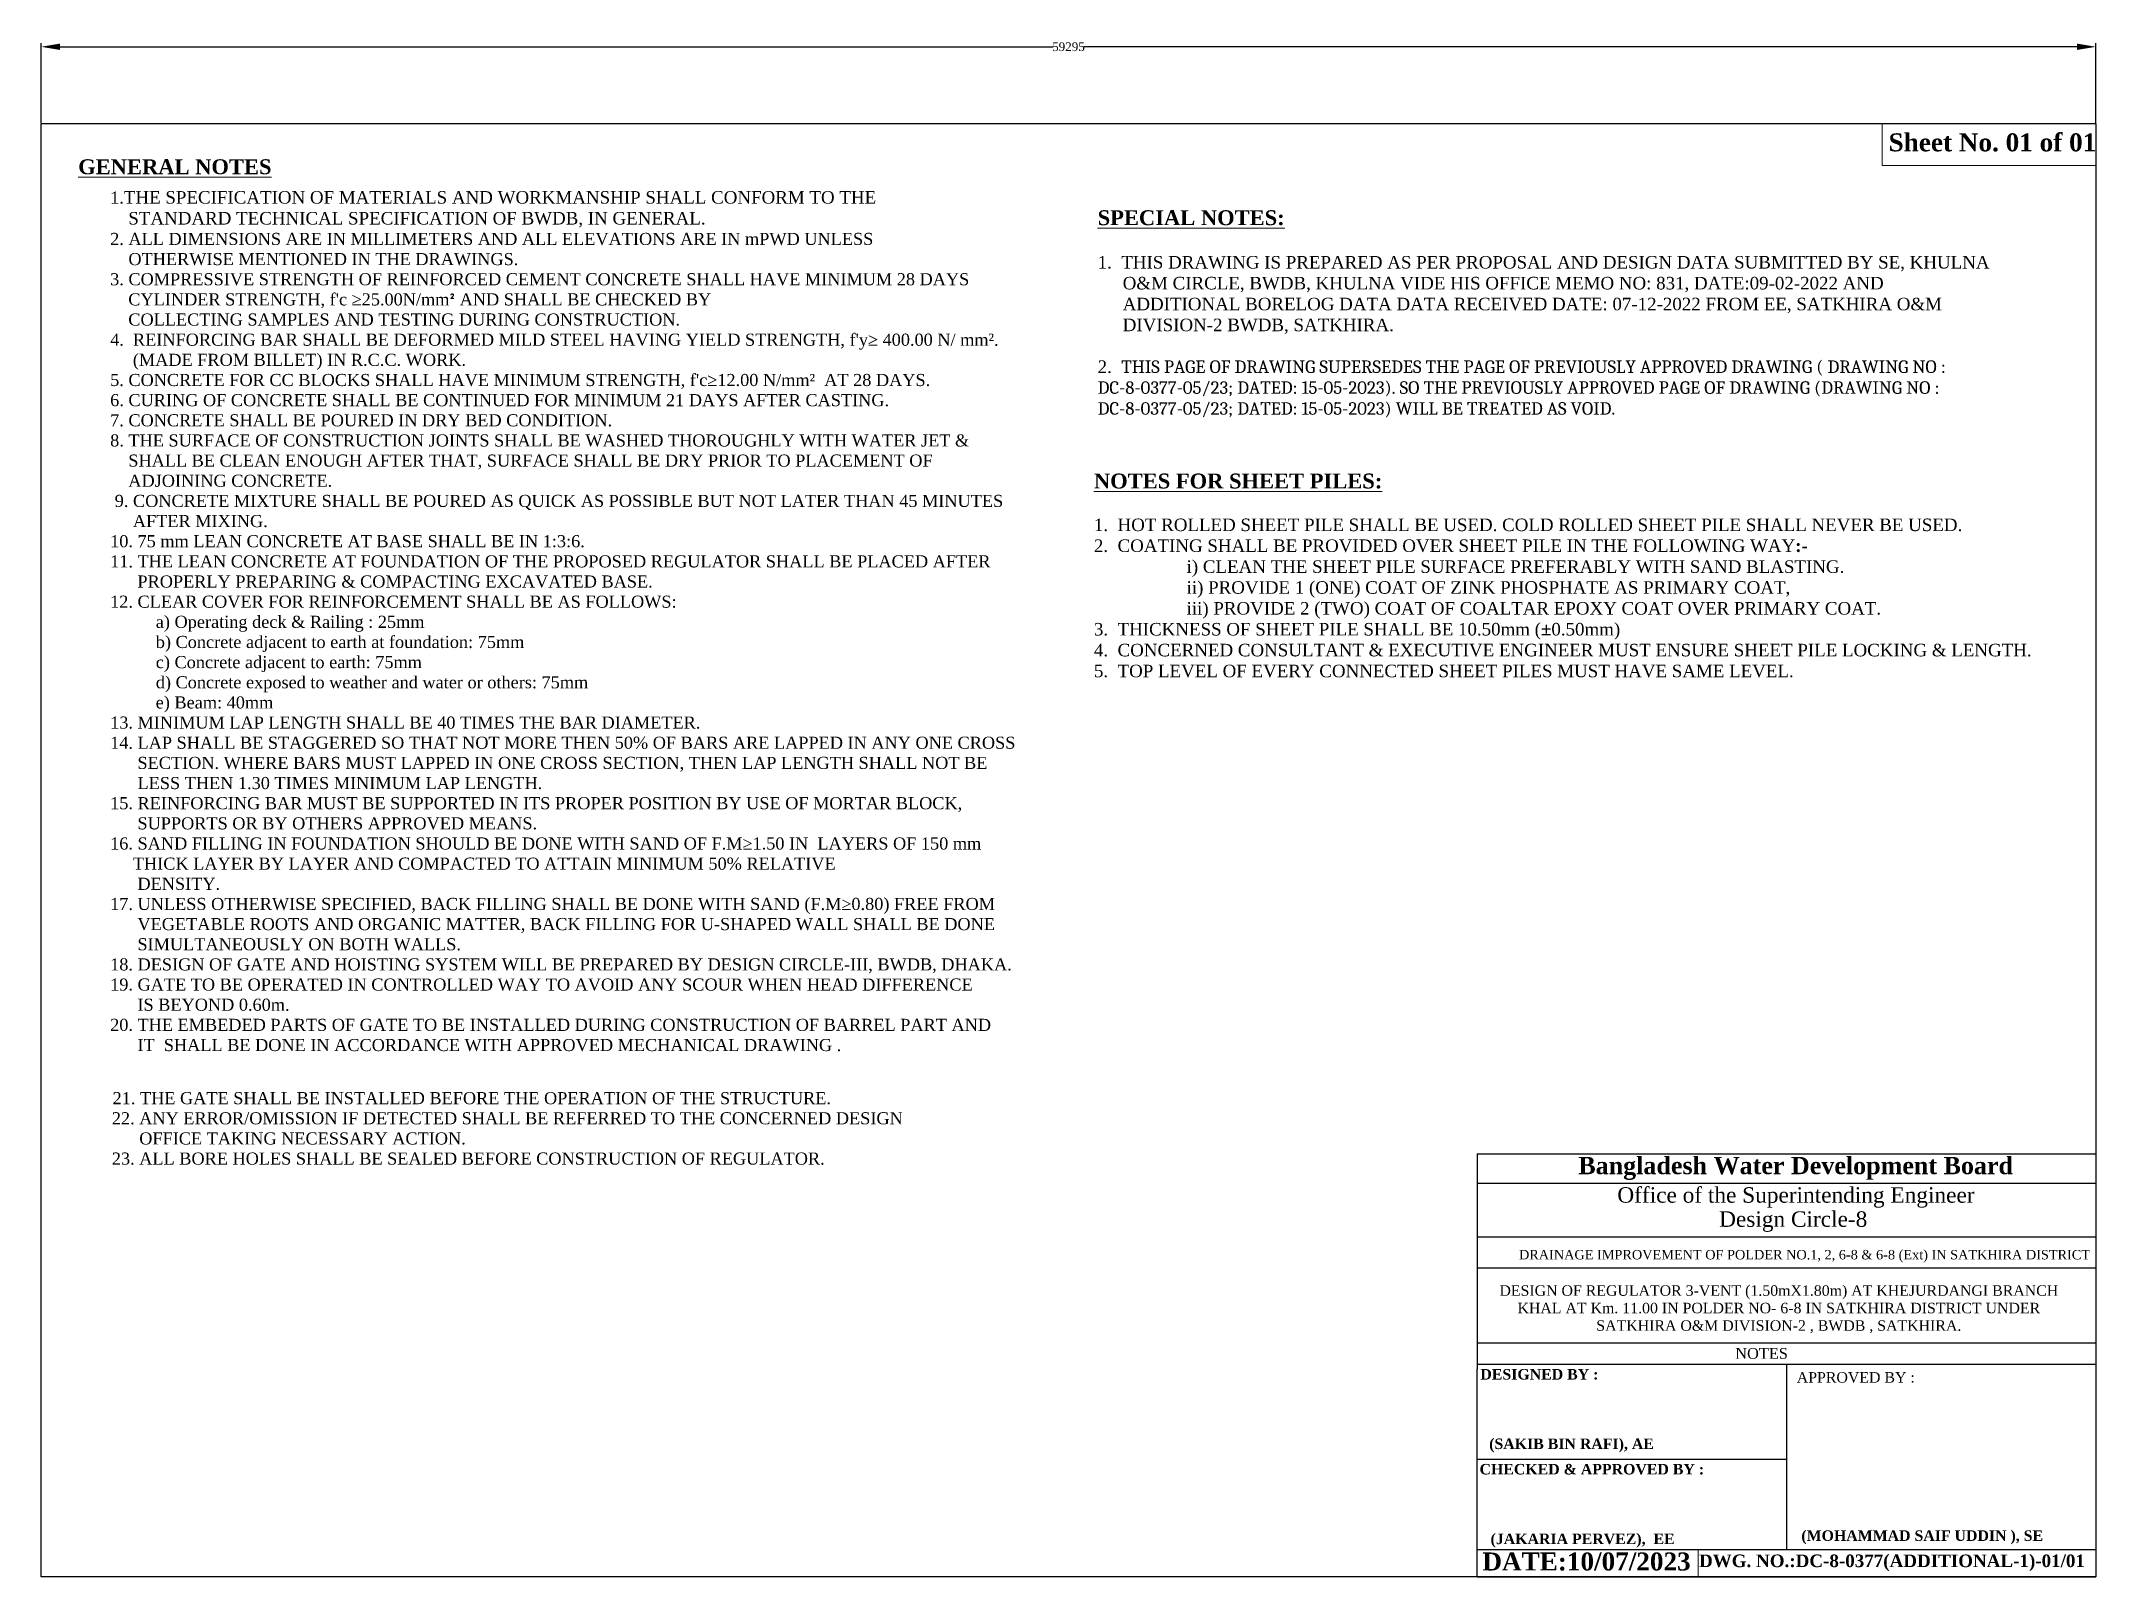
# Model space of a CAD drawing. Extents: x -119161 to 3778985, y -718511 to -30958.
# Drawn here: x 2720800 to 2780095, y -710186 to -665876 of the extents above; entities that cross this region are included whole.
import ezdxf

# ---------------------------------------------------------------- set-up
doc = ezdxf.new("R2010")
doc.units = 0
doc.header["$MEASUREMENT"] = 0
doc.layers.get('0').update_dxf_attribs({"linetype": 'CONTINUOUS'})
doc.layers.get('DEFPOINTS').update_dxf_attribs({"linetype": 'CONTINUOUS'})
doc.layers.add('Left Bank Profile', color=7, linetype='CONTINUOUS', lineweight=25)
doc.layers.add('LINE', color=7, linetype='CONTINUOUS')
doc.styles.add('Arial-200', font='arial.ttf')
doc.styles.add('Arial-25', font='arial.ttf')
doc.styles.get("Standard").update_dxf_attribs({"font": 'times.ttf', "height": 250})
doc.dimstyles.new('3', dxfattribs={"dimtxt": 225, "dimasz": 350, "dimexe": 100, "dimexo": 25, "dimgap": 9, "dimtad": 0, "dimdec": 0, "dimzin": 0, "dimdsep": 46, "dimtxsty": 'Standard', "dimcen": 0, "dimclrt": 256, "dimadec": 0, "dimazin": 0, "dimtfac": 1, "dimtdec": 0, "dimtofl": 0, "dimtmove": 2, "dimatfit": 3, "dimfxl": 1, "dimtolj": 1, "dimtzin": 0, "dimarcsym": 0})

msp = doc.modelspace()

# ---------------------------------------------------------------- texts
at = {"color": 0, "linetype": 'ByBlock', "lineweight": -2, "insert": (2769688.2, -703898.6), "char_height": 311.978, "width": 16819.965, "attachment_point": 7, "style": 'Arial-200'}
msp.add_mtext('{\\fTimes New Roman|b0|i0|c0|p18;\\C7;NOTES}', dxfattribs=at)
at = {"layer": 'LINE', "color": 7, "lineweight": 9}
msp.add_text('APPROVED BY :', height=302.878, dxfattribs=at).set_placement((2771463, -704580.4))
for s, insert, char_height, width, attachment_point in [('{\\fTimes New Roman|b1|i0|c0|p18;Sheet No. 01 of 01}', (2774112.3, -668537), 519.497, 18660.15, 1), ('{\\fTimes New Roman|b1|i0|c0|p18;Bangladesh Water Development Board}', (2765157.8, -698069), 497.518, 17870.688, 1), ('{\\fTimes New Roman|b0|i0|c0|p18;Office of the Superintending Engineer}', (2766285.4, -698943.9), 445.231, 15992.551, 1), ('{\\fTimes New Roman|b0|i0|c0|p18;Design Circle-8}', (2769222.3, -699640.1), 445.231, 15992.551, 1), ('{\\fTimes New Roman Greek|b0|i0|c0|p18;\\C256;DRAINAGE IMPROVEMENT OF POLDER NO.1, 2, 6-8 & 6-8 (Ext) IN SATKHIRA DISTRICT }', (2771686.3, -701114.1), 272.5904, 16910.059, 8), ('{\\fTimes New Roman Greek|b0|i0|c0|p18;\\C256;DESIGN OF REGULATOR 3-VENT (1.50mX1.80m) AT KHEJURDANGI BRANCH KHAL AT Km. 11.00 IN POLDER NO- 6-8 IN SATKHIRA DISTRICT UNDER SATKHIRA O&M DIVISION-2 , BWDB , SATKHIRA.}', (2770944.8, -703156.5), 302.8782, 16855.78, 8)]:
    msp.add_mtext(s, dxfattribs=dict(at, insert=insert, char_height=char_height, width=width, attachment_point=attachment_point))
at = {"layer": 'LINE', "color": 7, "lineweight": 9, "char_height": 361.4625, "attachment_point": 1, "style": 'Arial-25'}
for s, insert, width in [("{\\fTimes New Roman|b1|i0|c0|p18;\\H1.19x;\\L\\C0;GENERAL NOTES\\H1.258x; \\P\\fTimes New Roman|b0|i0|c0|p18;\\H0.2222x;  \\P\\H2.9x;\\l\\C7;       1.\\A1;\\H1.037x;THE SPECIFICATION OF MATERIALS AND WORKMANSHIP SHALL CONFORM TO THE\\P^ISTANDARD TECHNICAL SPECIFICATION OF BWDB, IN GENERAL.\\A0;\\H0.9646x;\\P       2. ALL DIMENSIONS ARE IN MILLIMETERS AND ALL ELEVATIONS ARE IN mPWD UNLESS \\P           OTHERWISE MENTIONED IN THE DRAWINGS.\\P\\C0;       3. COMPRESSIVE STRENGTH OF REINFORCED CEMENT CONCRETE SHALL HAVE MINIMUM 28 DAYS \\P^ICYLINDER STRENGTH, f'c ≥25.00N/mm\\fISOCPEUR|b0|i0|c0|p34;²\\fTimes New Roman|b0|i0|c0|p18; AND SHALL BE CHECKED BY \\P^ICOLLECTING SAMPLES AND TESTING DURING CONSTRUCTION. \\P       4.  REINFORCING BAR SHALL BE DEFORMED MILD STEEL HAVING YIELD STRENGTH, f'y≥ 400.00 N/ mm². \\P^I (MADE FROM BILLET) IN R.C.C. WORK.\\P       5. CONCRETE FOR CC BLOCKS SHALL HAVE MINIMUM STRENGTH, f'c≥12.00 N/mm²  AT 28 DAYS.\\P       6. CURING OF CONCRETE SHALL BE CONTINUED FOR MINIMUM 21 DAYS AFTER CASTING.\\P       7. CONCRETE SHALL BE POURED IN DRY BED CONDITION.\\P       8. THE SURFACE OF CONSTRUCTION JOINTS SHALL BE WASHED THOROUGHLY WITH WATER JET & \\P^ISHALL BE CLEAN ENOUGH AFTER THAT, SURFACE SHALL BE DRY PRIOR TO PLACEMENT OF \\P^IADJOINING CONCRETE.\\P        9. CONCRETE MIXTURE SHALL BE POURED AS QUICK AS POSSIBLE BUT NOT LATER THAN 45 MINUTES \\P^I AFTER MIXING.\\P       10. 75 mm LEAN CONCRETE AT BASE SHALL BE IN 1:3:6.\\P       11. THE LEAN CONCRETE AT FOUNDATION OF THE PROPOSED REGULATOR SHALL BE PLACED AFTER \\P^I  PROPERLY PREPARING & COMPACTING EXCAVATED BASE.\\P       12. CLEAR COVER FOR REINFORCEMENT SHALL BE AS FOLLOWS:\\P\\pt5050;                 a) Operating deck & Railing : 25mm\\P                 b) Concrete adjacent to earth at foundation: 75mm\\P                 c) Concrete adjacent to earth: 75mm \\P                 d) Concrete exposed to weather and water or others: 75mm\\P\\ptz;^I      e) Beam: 40mm\\P       13. MINIMUM LAP LENGTH SHALL BE 40 TIMES THE BAR DIAMETER.\\P       14. LAP SHALL BE STAGGERED SO THAT NOT MORE THEN 50% OF BARS ARE LAPPED IN ANY ONE CROSS\\P^I  SECTION. WHERE BARS MUST LAPPED IN ONE CROSS SECTION, THEN LAP LENGTH SHALL NOT BE\\P             LESS THEN 1.30 TIMES MINIMUM LAP LENGTH.\\P       15. REINFORCING BAR MUST BE SUPPORTED IN ITS PROPER POSITION BY USE OF MORTAR BLOCK,\\P^I  SUPPORTS OR BY OTHERS APPROVED MEANS.\\P       16. SAND FILLING IN FOUNDATION SHOULD BE DONE WITH SAND OF F.M≥1.50 IN  LAYERS OF 150 mm \\P^I THICK LAYER BY LAYER AND COMPACTED TO ATTAIN MINIMUM 50% RELATIVE \\P^I  DENSITY.\\P       17. UNLESS OTHERWISE SPECIFIED, BACK FILLING SHALL BE DONE WITH SAND (F.M≥0.80) FREE FROM\\P^I  VEGETABLE ROOTS AND ORGANIC MATTER, BACK FILLING FOR U-SHAPED WALL SHALL BE DONE \\P   ^I  SIMULTANEOUSLY ON BOTH WALLS.\\P       18. DESIGN OF GATE AND HOISTING SYSTEM WILL BE PREPARED BY DESIGN CIRCLE-III, BWDB, DHAKA.\\P       19. GATE TO BE OPERATED IN CONTROLLED WAY TO AVOID ANY SCOUR WHEN HEAD DIFFERENCE\\P^I  IS BEYOND 0.60m. \\P       20. THE EMBEDED PARTS OF GATE TO BE INSTALLED DURING CONSTRUCTION OF BARREL PART AND \\P      ^I  IT  SHALL BE DONE IN ACCORDANCE WITH APPROVED MECHANICAL DRAWING .\\P\\P^I\\P\\C7;\\P\\fArial|b0|i0|c0|p34;\\C0; }", (2721870.7, -669285.7), 26638.523), ('\\A1;{\\fTimes New Roman|b1|i0|c0|p18;\\H1.19x;\\LSPECIAL NOTES:\\H0.8403x;\\l^J}\\P\\pi-723,l723,t361.4,723;{\\fTimes New Roman|b0|i0|c0|p18;1.  \\C1;THIS DRAWING IS PREPARED AS PER PROPOSAL AND DESIGN DATA SUBMITTED BY SE, KHULNA O&M CIRCLE, BWDB, KHULNA VIDE HIS OFFICE MEMO NO: 831, DATE:09-02-2022 AND ADDITIONAL BORELOG DATA DATA RECEIVED DATE: 07-12-2022 FROM EE, SATKHIRA O&M DIVISION-2 BWDB, SATKHIRA.\\P\\pi0,l0,tz;\\C7;\\P2.  \\A0;\\fCambria|b0|i0|c0|p18;\\C256;THIS PAGE OF DRAWING SUPERSEDES THE PAGE OF PREVIOUSLY APPROVED DRAWING ( DRAWING NO :       DC-8-0377-05/23; DATED: 15-05-2023). SO THE PREVIOUSLY APPROVED PAGE OF DRAWING (DRAWING NO : DC-8-0377-05/23; DATED: 15-05-2023) WILL BE TREATED AS VOID.}', (2751288.4, -670756.2), 25933.011), ('{\\fTimes New Roman|b1|i0|c0|p18;\\H1.19x;\\L\\C0;NOTES FOR SHEET PILES: \\fTimes New Roman|b0|i0|c0|p18;\\P\\H0.2796x; \\H2.9x;\\l\\P\\H1.036x;1.  HOT ROLLED SHEET PILE SHALL BE USED. COLD ROLLED SHEET PILE SHALL NEVER BE USED.\\P2.  COATING SHALL BE PROVIDED OVER SHEET PILE IN THE FOLLOWING WAY\\fTimes New Roman|b1|i0|c0|p18;:\\fTimes New Roman|b0|i0|c0|p18;-\\P^I         i) CLEAN THE SHEET PILE SURFACE PREFERABLY WITH SAND BLASTING.\\P^I         ii) PROVIDE 1 (ONE) COAT OF ZINK PHOSPHATE AS PRIMARY COAT,\\P^I         iii) PROVIDE 2 (TWO) COAT OF COALTAR EPOXY COAT OVER PRIMARY COAT. \\P3.  THICKNESS OF SHEET PILE SHALL BE 10.50mm (\\fTimes New Roman|b1|i0|c0|p18;\\C7;±\\fTimes New Roman|b0|i0|c0|p18;\\C0;0.50mm) \\P4.  CONCERNED CONSULTANT & EXECUTIVE ENGINEER MUST ENSURE SHEET PILE LOCKING & LENGTH.\\P5.  TOP LEVEL OF EVERY CONNECTED SHEET PILES MUST HAVE SAME LEVEL.\\P\\H0.9649x;\\P^I\\P\\C7;\\P\\fArial|b0|i0|c0|p34;\\C0; }', (2751181.1, -678353), 26638.523), ('{\\H0.9647x;\\C0;\\P\\P      \\fTimes New Roman|b0|i0|c0|p18;21. THE GATE SHALL BE INSTALLED BEFORE THE OPERATION OF THE STRUCTURE.\\P      22. ANY ERROR/OMISSION IF DETECTED SHALL BE REFERRED TO THE CONCERNED DESIGN \\P            OFFICE TAKING NECESSARY ACTION.  \\P      23. ALL BORE HOLES SHALL BE SEALED BEFORE CONSTRUCTION OF REGULATOR.\\fArial|b0|i0|c0|p34;\\P      \\P^I\\P\\C7;\\P\\C0; }', (2722051.6, -695035.9), 26638.523)]:
    msp.add_mtext(s, dxfattribs=dict(at, insert=insert, width=width))
at = {"layer": 'LINE', "color": 7, "lineweight": 9, "attachment_point": 1}
for s, insert, char_height in [('{\\fTimes New Roman|b1|i0|c0|p18;DESIGNED BY :}', (2762332.8, -704189.5), 302.878), ('{\\fTimes New Roman|b1|i0|c0|p18;\\C0;(SAKIB BIN RAFI), AE}', (2762586.7, -706194), 302.878), ('{\\fTimes New Roman|b1|i0|c0|p18;CHECKED & APPROVED BY :}', (2762307.9, -706926.7), 302.878), ('{\\fTimes New Roman|b1|i0|c0|p18;\\C0;(JAKARIA PERVEZ),  EE  }', (2762626.5, -708937), 302.878), ('{\\fTimes New Roman|b1|i0|c0|p18;\\C0;(MOHAMMAD SAIF UDDIN ), SE}', (2771595, -708843.3), 302.878), ('{\\fTimes New Roman|b1|i0|c0|p18;DATE:10/07/2023}', (2762390.5, -709481.7), 518.96), (' {\\fTimes New Roman|b1|i0|c0|p18;\\H0.6997x;DWG. NO.:DC-8-0377(ADDITIONAL-1)-01/01}', (2768446.1, -709540.5), 518.96)]:
    msp.add_mtext(s, dxfattribs=dict(at, insert=insert, char_height=char_height))

# ---------------------------------------------------------------- blocks, each defined once
blk = doc.blocks.new('*D293')
at = {"layer": 'DEFPOINTS', "color": 0, "lineweight": -2}
for p in [(2720800, -666040), (2720800, -668256), (2780095, -668256)]:
    blk.add_point(p, dxfattribs=at)
at = {"layer": 'LINE', "color": 0, "lineweight": -2}
for p, q in [((2720800, -668231), (2720800, -665940)), ((2721350, -666040), (2750007, -666040)), ((2779545, -666040), (2750888, -666040)), ((2780095, -668231), (2780095, -665940))]:
    blk.add_line(p, q, dxfattribs=at)
for points in [[(2721350, -665948), (2721350, -666132), (2720800, -666040)], [(2779545, -665948), (2779545, -666132), (2780095, -666040)]]:
    blk.add_solid(points, dxfattribs=at)
at = {"layer": 'LINE', "insert": (2750447, -666040), "char_height": 250, "attachment_point": 5}
blk.add_mtext('\\A1;59295', dxfattribs=at)

# ---------------------------------------------------------------- dimensions: what is measured, and where the dimension line sits
at = {"layer": 'LINE'}
dim = msp.add_linear_dim(base=(2720799.9, -666040), p1=(2780095, -668255.7), p2=(2720799.9, -668255.7), angle=180, dimstyle='3', override={"dimtxt": 450, "dimasz": 550, "dimgap": 0, "dimclrd": 0, "dimclre": 0}, dxfattribs=at)
dim.commit()
dim.dimension.update_dxf_attribs({"geometry": '*D293', "text_midpoint": (2750447.4, -666040)})

# ---------------------------------------------------------------- linework, layer by layer
at = {"layer": 'Left Bank Profile'}
msp.add_lwpolyline([(2762237.1, -710185.8), (2780095, -710185.8)], dxfattribs=at)
msp.add_lwpolyline([(2762237.1, -710185.8), (2780095, -710185.8)], dxfattribs=at)
at = {"layer": 'LINE'}
for p, q in [((2762237.1, -697980.7), (2780095, -697980.7)), ((2762237.1, -697980.7), (2762237.1, -704192.9)), ((2762237.1, -698827.4), (2780095, -698827.4)), ((2762237.1, -700373.8), (2780095, -700373.8)), ((2762237.1, -701270.6), (2780095, -701270.6)), ((2762237.1, -703437.5), (2780095, -703437.5)), ((2762237.1, -704050.9), (2780095, -704050.9)), ((2762237.1, -710185.8), (2762237.1, -704192.9)), ((2771166, -704050.9), (2771166, -709393.3)), ((2762237.1, -706786.2), (2771166, -706786.2)), ((2762237.1, -709393.3), (2780095, -709393.3)), ((2765587.7, -709393.3), (2780095, -709393.3)), ((2765587.7, -709393.3), (2780095, -709393.3)), ((2765587.7, -709393.3), (2780095, -709393.3))]:
    msp.add_line(p, q, dxfattribs=at)
at = {"layer": 'LINE', "lineweight": 9}
msp.add_line((2780095, -697980.7), (2780095, -710185.8), dxfattribs=at)
at = {"layer": 'LINE', "color": 7, "lineweight": 9}
for p, q in [((2768619.6, -709393.3), (2768619.6, -710185.8)), ((2780095, -710185.8), (2762831.3, -710185.8)), ((2776410.9, -710185.8), (2777618.3, -710185.8))]:
    msp.add_line(p, q, dxfattribs=at)
at = {"layer": 'LINE'}
msp.add_lwpolyline([(2780095, -710185.8), (2720799.9, -710185.8), (2720799.9, -668255.7), (2780095, -668255.7)], close=True, dxfattribs=at)
at = {"layer": 'LINE', "lineweight": 9}
msp.add_lwpolyline([(2780095, -668255.7), (2773926.4, -668255.7), (2773926.4, -669465.7), (2780095, -669465.7)], close=True, dxfattribs=at)

msp.set_redraw_order([(e.dxf.handle, doc.entitydb.next_handle()) for e in msp.query("TEXT MTEXT ATTDEF DIMENSION ARC_DIMENSION")])  # texts and dimensions are drawn at this point

doc.saveas('drawing.dxf')
